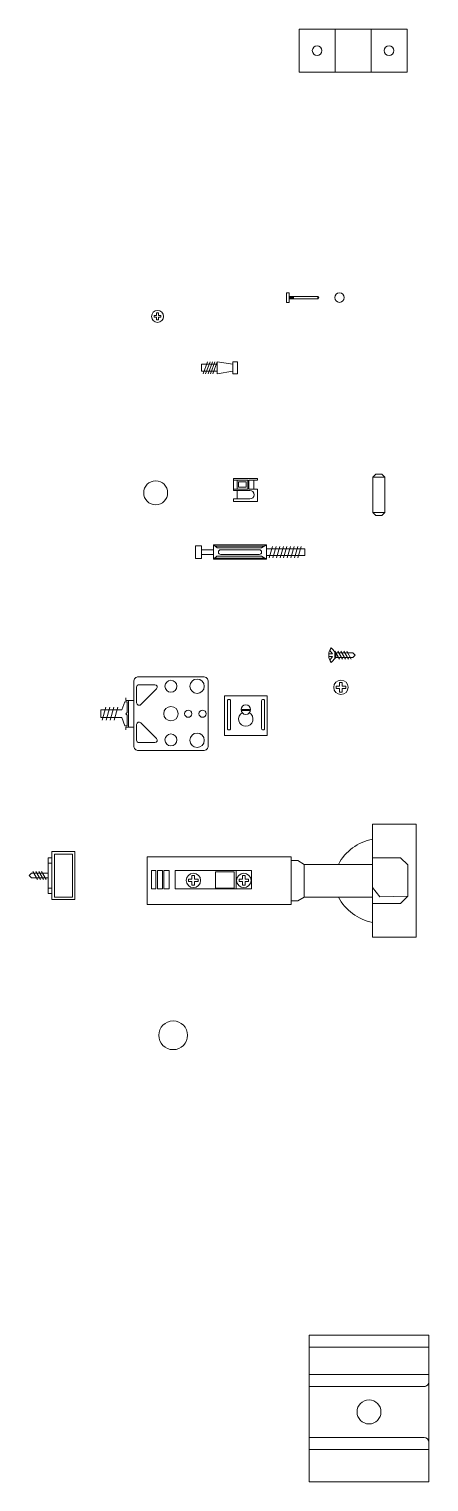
# Model space of a CAD drawing. Header units: centimetres. Extents: x -2268 to 1812, y -1681 to 1458.
# Drawn here: x -997 to -980.3, y 88.1 to 148.8 of the extents above; entities that cross this region are included whole.
import ezdxf

# ---------------------------------------------------------------- set-up
doc = ezdxf.new("R2010")
doc.units = ezdxf.units.CM
doc.layers.add('VITE_Num_Penna__7', color=7, linetype='Continuous', lineweight=18)

msp = doc.modelspace()

# ---------------------------------------------------------------- linework, layer by layer
at = {"layer": 'VITE_Num_Penna__7', "color": 7, "linetype": 'Continuous', "lineweight": 18}
for p, q in [((-984.2329, 148.7855), (-984.2329, 146.9855)), ((-982.7329, 146.9855), (-982.7329, 148.7855)), ((-986.1546, 137.6277), (-984.9546, 137.6277)), ((-986.1546, 137.5277), (-984.9546, 137.5277)), ((-986.1346, 137.6277), (-986.1346, 137.5277)), ((-986.1146, 137.6277), (-986.1146, 137.5277)), ((-986.0946, 137.6277), (-986.0946, 137.5277)), ((-986.0746, 137.6277), (-986.0746, 137.5277)), ((-986.0546, 137.6277), (-986.0546, 137.5277)), ((-986.0346, 137.6277), (-986.0346, 137.5277)), ((-986.0146, 137.6277), (-986.0146, 137.5277)), ((-985.9946, 137.6277), (-985.9946, 137.5277)), ((-985.9746, 137.6277), (-985.9746, 137.5277)), ((-984.9546, 137.6277), (-984.9046, 137.5777)), ((-984.9546, 137.6277), (-984.9546, 137.5277)), ((-984.9546, 137.5277), (-984.9046, 137.5777)), ((-991.6838, 136.8282), (-991.7846, 136.8282)), ((-991.7846, 136.8282), (-991.7846, 136.7562)), ((-991.7846, 136.7562), (-991.6838, 136.7562)), ((-991.6838, 136.8282), (-991.6838, 136.9362)), ((-991.6838, 136.9362), (-991.6406, 136.9362)), ((-991.6838, 136.6482), (-991.6838, 136.7562)), ((-991.6046, 136.6482), (-991.6838, 136.6482)), ((-991.6406, 136.9362), (-991.6046, 136.9362)), ((-991.6046, 136.9362), (-991.6046, 136.8282)), ((-991.4966, 136.8282), (-991.6046, 136.8282)), ((-991.6046, 136.7562), (-991.6046, 136.6482)), ((-991.6046, 136.7562), (-991.4966, 136.7562)), ((-991.4966, 136.7922), (-991.4966, 136.8282)), ((-991.4966, 136.7562), (-991.4966, 136.8102)), ((-989.8014, 134.7997), (-989.1514, 134.7997)), ((-989.8014, 134.7997), (-989.8014, 134.4997)), ((-989.5514, 134.8997), (-989.7334, 134.3997)), ((-989.4514, 134.8997), (-989.6334, 134.3997)), ((-989.3514, 134.8997), (-989.5334, 134.3997)), ((-989.2514, 134.8997), (-989.4334, 134.3997)), ((-989.1514, 134.8997), (-989.3334, 134.3997)), ((-989.1514, 134.8997), (-989.1514, 134.3997)), ((-989.1514, 134.8997), (-988.5014, 134.7997)), ((-988.5014, 134.7997), (-988.5014, 134.4997)), ((-989.8014, 134.4997), (-989.1514, 134.4997)), ((-988.5014, 134.4997), (-989.1514, 134.3997)), ((-988.4717, 130.0308), (-988.4717, 129.5291)), ((-988.4717, 130.0308), (-987.4717, 130.0308)), ((-988.4717, 129.9628), (-987.8696, 129.9628)), ((-988.322, 129.9628), (-988.322, 129.5835)), ((-988.2676, 129.8871), (-988.2676, 129.6592)), ((-988.2676, 129.8871), (-987.9377, 129.8871)), ((-987.9377, 129.8871), (-987.9377, 129.6592)), ((-987.8696, 129.5835), (-987.8696, 129.9628)), ((-987.8356, 129.9628), (-987.4717, 129.9628)), ((-987.8356, 129.5835), (-987.8356, 129.9628)), ((-987.6213, 129.9628), (-987.6213, 129.5835)), ((-987.4717, 130.0308), (-987.4717, 129.9628)), ((-982.6599, 130.0867), (-982.5349, 130.2117)), ((-982.1599, 130.0867), (-982.2849, 130.2117)), ((-988.4717, 129.5835), (-987.8696, 129.5835)), ((-988.4717, 129.5291), (-987.7914, 129.5291)), ((-988.4717, 129.172), (-988.4717, 129.0699)), ((-988.4717, 129.172), (-987.7914, 129.172)), ((-988.322, 129.5291), (-988.322, 129.172)), ((-988.2676, 129.6592), (-987.9377, 129.6592)), ((-987.8356, 129.5835), (-987.4717, 129.5835)), ((-987.4717, 129.5835), (-987.4717, 129.0699)), ((-988.4717, 129.0699), (-987.4717, 129.0699)), ((-982.6599, 128.6117), (-982.5349, 128.4867)), ((-982.2849, 128.4867), (-982.1599, 128.6117)), ((-990.0502, 127.2162), (-990.0502, 126.6912)), ((-990.0502, 127.2162), (-989.8002, 127.2162)), ((-989.8002, 126.6912), (-989.8002, 127.2162)), ((-989.8002, 127.0537), (-989.3002, 127.0537)), ((-989.8002, 126.8537), (-989.3002, 126.8537)), ((-989.3002, 126.6537), (-989.3002, 127.2537)), ((-989.3002, 127.2537), (-989.1585, 127.13)), ((-989.3002, 127.2537), (-987.1002, 127.2537)), ((-989.3002, 126.6537), (-989.1599, 126.7788)), ((-987.1851, 127.2023), (-989.2424, 127.2032)), ((-989.1599, 126.7788), (-987.3061, 126.7787)), ((-989.1585, 127.13), (-987.3061, 127.1291)), ((-989.1002, 126.9537), (-989.0983, 126.9537)), ((-989.0002, 127.0537), (-987.4002, 127.0537)), ((-987.4002, 126.8537), (-989.0002, 126.8537)), ((-987.3061, 127.1291), (-987.1002, 127.2537)), ((-987.3061, 126.7787), (-987.1002, 126.6537)), ((-987.3002, 127.1537), (-987.2983, 127.1537)), ((-987.3002, 126.9537), (-987.2983, 126.9537)), ((-987.1002, 126.6537), (-987.1002, 127.2537)), ((-986.8375, 127.1938), (-986.9769, 126.7136)), ((-986.6881, 127.1938), (-986.8276, 126.7136)), ((-986.5388, 127.1938), (-986.6783, 126.7136)), ((-986.3895, 127.1938), (-986.529, 126.7136)), ((-986.2402, 127.1938), (-986.3797, 126.7136)), ((-986.0909, 127.1938), (-986.2304, 126.7136)), ((-985.9416, 127.1938), (-986.0811, 126.7136)), ((-985.7923, 127.1938), (-985.9318, 126.7136)), ((-985.643, 127.1938), (-985.7825, 126.7136)), ((-985.5002, 126.8131), (-985.5002, 127.0942)), ((-990.0502, 126.6912), (-989.8002, 126.6912)), ((-989.3002, 126.6537), (-987.1002, 126.6537)), ((-989.246, 126.7021), (-987.1733, 126.698)), ((-984.4967, 122.596), (-984.3394, 122.5924)), ((-984.3394, 122.7116), (-984.496, 122.7127)), ((-984.4591, 122.8488), (-984.3394, 122.7116)), ((-984.3394, 122.5924), (-984.4574, 122.4498)), ((-984.1959, 122.7495), (-984.3998, 122.9512)), ((-984.3998, 122.3512), (-984.1959, 122.5551)), ((-984.2498, 122.5012), (-984.2498, 122.8012)), ((-984.237, 122.8207), (-984.0433, 122.4851)), ((-984.1959, 122.7495), (-984.1959, 122.5551)), ((-984.1959, 122.7495), (-983.4942, 122.7495)), ((-984.1959, 122.5551), (-983.4942, 122.5551)), ((-984.1151, 122.8207), (-983.9213, 122.4851)), ((-983.9932, 122.8207), (-983.7994, 122.4851)), ((-983.8713, 122.8207), (-983.6775, 122.4851)), ((-983.7493, 122.8207), (-983.5556, 122.4851)), ((-983.4942, 122.7495), (-983.397, 122.6523)), ((-983.4942, 122.5551), (-983.397, 122.6523)), ((-984.049, 121.3608), (-984.189, 121.3608)), ((-984.189, 121.3608), (-984.189, 121.2608)), ((-984.049, 121.3608), (-984.049, 121.5108)), ((-984.049, 121.5108), (-983.989, 121.5108)), ((-983.989, 121.5108), (-983.939, 121.5108)), ((-983.939, 121.5108), (-983.939, 121.3608)), ((-983.789, 121.3608), (-983.939, 121.3608)), ((-983.789, 121.3108), (-983.789, 121.3608)), ((-983.789, 121.2608), (-983.789, 121.3358)), ((-993.0112, 120.708), (-993.1327, 120.3649)), ((-992.9105, 120.708), (-993.0112, 120.708)), ((-992.966, 120.7635), (-992.966, 120.8746)), ((-992.966, 120.7635), (-992.6327, 120.7635)), ((-992.8549, 119.6524), (-992.8549, 120.7635)), ((-992.6327, 120.7635), (-992.6327, 119.6524)), ((-984.189, 121.2608), (-984.049, 121.2608)), ((-984.049, 121.1108), (-984.049, 121.2608)), ((-983.949, 121.1108), (-984.049, 121.1108)), ((-983.939, 121.1108), (-983.949, 121.1108)), ((-983.939, 121.2608), (-983.939, 121.1108)), ((-983.939, 121.2608), (-983.789, 121.2608)), ((-993.9995, 120.3649), (-993.9995, 120.0511)), ((-993.9551, 119.94), (-993.7994, 120.476)), ((-993.7884, 119.94), (-993.6327, 120.476)), ((-993.6218, 119.94), (-993.466, 120.476)), ((-993.4551, 119.94), (-993.2994, 120.476)), ((-992.966, 120.208), (-992.9105, 120.2635)), ((-992.9105, 120.1524), (-992.966, 120.208)), ((-993.0112, 119.708), (-993.1327, 120.0511)), ((-992.9105, 119.708), (-993.0112, 119.708)), ((-992.966, 119.6524), (-992.6327, 119.6524)), ((-992.966, 119.6524), (-992.966, 119.5413)), ((-985.7936, 114.0771), (-985.518, 113.9179)), ((-981.507, 114.194), (-981.203, 113.8973)), ((-996.9024, 113.5469), (-996.9996, 113.4497)), ((-996.9024, 113.3525), (-996.9996, 113.4497)), ((-996.2007, 113.5469), (-996.9024, 113.5469)), ((-996.6473, 113.2813), (-996.841, 113.6169)), ((-996.5253, 113.2813), (-996.7191, 113.6169)), ((-996.4034, 113.2813), (-996.5972, 113.6169)), ((-996.2815, 113.2813), (-996.4753, 113.6169)), ((-996.2007, 113.3525), (-996.2007, 113.5469)), ((-991.7047, 113.6582), (-991.7047, 112.8972)), ((-991.6393, 113.6582), (-991.6393, 112.8972)), ((-991.4346, 113.6582), (-991.4346, 112.8972)), ((-991.3791, 113.6582), (-991.3791, 112.8972)), ((-990.2025, 113.2983), (-990.2025, 113.4483)), ((-990.2025, 113.4483), (-990.1425, 113.4483)), ((-990.1425, 113.4483), (-990.0925, 113.4483)), ((-990.0925, 113.4483), (-990.0925, 113.2983)), ((-988.0991, 113.2983), (-988.0991, 113.4483)), ((-988.0991, 113.4483), (-988.0391, 113.4483)), ((-988.0391, 113.4483), (-987.9891, 113.4483)), ((-987.9891, 113.4483), (-987.9891, 113.2983)), ((-996.2007, 113.3525), (-996.9024, 113.3525)), ((-990.2025, 113.2983), (-990.3425, 113.2983)), ((-990.3425, 113.2983), (-990.3425, 113.1983)), ((-990.3425, 113.1983), (-990.2025, 113.1983)), ((-990.2025, 113.0483), (-990.2025, 113.1983)), ((-990.1025, 113.0483), (-990.2025, 113.0483)), ((-990.0925, 113.0483), (-990.1025, 113.0483)), ((-989.9425, 113.2983), (-990.0925, 113.2983)), ((-990.0925, 113.1983), (-990.0925, 113.0483)), ((-990.0925, 113.1983), (-989.9425, 113.1983)), ((-989.9425, 113.2483), (-989.9425, 113.2983)), ((-989.9425, 113.1983), (-989.9425, 113.2733)), ((-988.0991, 113.2983), (-988.2391, 113.2983)), ((-988.2391, 113.2983), (-988.2391, 113.1983)), ((-988.2391, 113.1983), (-988.0991, 113.1983)), ((-988.0991, 113.0483), (-988.0991, 113.1983)), ((-987.9991, 113.0483), (-988.0991, 113.0483)), ((-987.9891, 113.0483), (-987.9991, 113.0483)), ((-987.8391, 113.2983), (-987.9891, 113.2983)), ((-987.9891, 113.1983), (-987.9891, 113.0483)), ((-987.9891, 113.1983), (-987.8391, 113.1983)), ((-987.8391, 113.2483), (-987.8391, 113.2983)), ((-987.8391, 113.1983), (-987.8391, 113.2733)), ((-982.6703, 112.9586), (-982.3692, 112.5701)), ((-985.7936, 112.3966), (-985.518, 112.5558)), ((-982.3692, 112.5701), (-981.203, 112.5923)), ((-981.5067, 112.2797), (-981.203, 112.5923)), ((-985.3182, 93.7655), (-980.3182, 93.7655)), ((-985.3182, 90.0001), (-980.5182, 90.0001)), ((-985.3182, 89.5001), (-980.3182, 89.5001))]:
    msp.add_line(p, q, dxfattribs=at)
at = {"layer": 'VITE_Num_Penna__7', "color": 7, "linetype": 'Continuous', "lineweight": 18, "flags": 128}
for points in [[(-985.7329, 146.9855), (-981.2329, 146.9855), (-981.2329, 148.7855), (-985.7329, 148.7855)], [(-986.2546, 137.3777), (-986.1546, 137.3777), (-986.1546, 137.7777), (-986.2546, 137.7777)], [(-988.5014, 134.8997), (-988.5014, 134.3997), (-988.3014, 134.3997), (-988.3014, 134.8997)], [(-982.6599, 128.6117), (-982.1599, 128.6117), (-982.1599, 130.0867), (-982.6599, 130.0867)], [(-988.8404, 120.9516), (-987.0717, 120.9516), (-987.0717, 119.304), (-988.8404, 119.304)], [(-988.1113, 120.3899), (-987.8023, 120.3899), (-987.8023, 120.3384), (-988.1113, 120.3384)], [(-982.6703, 115.5927), (-980.8505, 115.5927), (-980.8505, 110.881), (-982.6703, 110.881)], [(-996.045, 113.9749), (-996.2007, 113.9749), (-996.2007, 114.194), (-996.045, 114.194)], [(-995.0926, 114.4497), (-996.045, 114.4497), (-996.045, 112.4497), (-995.0926, 112.4497)], [(-995.1926, 114.3497), (-995.945, 114.3497), (-995.945, 112.5497), (-995.1926, 112.5497)], [(-992.0693, 112.2377), (-986.0693, 112.2377), (-986.0693, 114.2377), (-992.0693, 114.2377)], [(-996.045, 113.9749), (-996.2007, 113.9749), (-996.2007, 112.9245), (-996.045, 112.9245)], [(-990.9079, 113.6582), (-987.7243, 113.6582), (-987.7243, 112.8972), (-990.9079, 112.8972)], [(-989.2214, 113.605), (-988.446, 113.605), (-988.4429, 112.9331), (-989.2183, 112.9331)], [(-988.3573, 113.6582), (-988.3573, 112.8972)], [(-985.518, 113.9179), (-982.6703, 113.9179), (-982.6703, 112.5558), (-985.518, 112.5558)], [(-996.045, 112.7054), (-996.2007, 112.7054), (-996.2007, 112.9245), (-996.045, 112.9245)], [(-985.3182, 88.1419), (-980.3182, 88.1419), (-980.3182, 94.2655), (-985.3182, 94.2655)]]:
    msp.add_lwpolyline(points, close=True, dxfattribs=at)
for points in [[(-982.2849, 130.2117), (-982.5349, 130.2117)], [(-982.1599, 128.6117), (-982.6599, 128.6117)], [(-982.5349, 128.4867), (-982.2849, 128.4867)], [(-985.5002, 127.0942), (-987.1002, 127.0942)], [(-987.1002, 126.8131), (-985.5002, 126.8131)], [(-992.9105, 120.2635), (-992.9105, 120.708)], [(-993.1327, 120.3649), (-993.9995, 120.3649)], [(-992.9105, 119.708), (-992.9105, 120.1524)], [(-993.9995, 120.0511), (-993.1327, 120.0511)], [(-985.7936, 112.3966), (-986.0693, 112.3966), (-986.0693, 114.0771), (-985.7936, 114.0771)], [(-981.5067, 112.2797), (-982.6703, 112.2797), (-982.6703, 114.194), (-981.507, 114.194)], [(-991.7047, 112.8972), (-991.8886, 112.8972), (-991.8886, 113.6582), (-991.7047, 113.6582)], [(-991.6393, 113.6582), (-991.4346, 113.6582)], [(-991.3791, 113.6582), (-991.1551, 113.6582), (-991.1551, 112.8972), (-991.3791, 112.8972)], [(-985.518, 113.9179), (-985.518, 112.5558)], [(-981.203, 113.8973), (-981.203, 112.5923)], [(-991.4346, 112.8972), (-991.6393, 112.8972)]]:
    msp.add_lwpolyline(points, dxfattribs=at)
for points in [[(-992.4327, 121.7478), (-989.7291, 121.7478, -0.4142136), (-989.5291, 121.5478), (-989.5291, 118.8682, -0.4142136), (-989.7291, 118.6682), (-992.4327, 118.6682, -0.4142136), (-992.6327, 118.8682), (-992.6327, 121.5478, -0.4142136)], [(-992.513, 120.6579), (-992.513, 121.3164, -0.4142136), (-992.413, 121.4164), (-991.7544, 121.4164, -0.6681786), (-991.6837, 121.2457), (-992.3423, 120.5871, -0.6681786)], [(-988.6731, 120.8003), (-988.6465, 120.8003, -0.4142136), (-988.5965, 120.7503), (-988.5965, 119.5857, -0.4142136), (-988.6465, 119.5357), (-988.6731, 119.5357, -0.4142136), (-988.7231, 119.5857), (-988.7231, 120.7503, -0.4142136)], [(-987.2478, 120.8003), (-987.2212, 120.8003, -0.4142136), (-987.1712, 120.7503), (-987.1712, 119.5857, -0.4142136), (-987.2212, 119.5357), (-987.2478, 119.5357, -0.4142136), (-987.2978, 119.5857), (-987.2978, 120.7503, -0.4142136)], [(-992.513, 119.7581), (-992.513, 119.0995, 0.4142136), (-992.413, 118.9995), (-991.7544, 118.9995, 0.6681786), (-991.6837, 119.1702), (-992.3423, 119.8288, 0.6681786)]]:
    msp.add_lwpolyline(points, format="xyb", close=True, dxfattribs=at)
msp.add_lwpolyline([(-985.3182, 92.6273), (-980.3182, 92.6273), (-980.3182, 92.3273, -0.4142136), (-980.5182, 92.1273), (-985.3182, 92.1273)], format="xyb", dxfattribs=at)
at = {"layer": 'VITE_Num_Penna__7', "color": 7, "linetype": 'Continuous', "lineweight": 18}
for centre, radius in [((-984.9829, 147.8855), 0.2), ((-981.9829, 147.8855), 0.2), ((-984.05, 137.5777), 0.2), ((-991.6406, 136.7922), 0.25), ((-991.7181, 129.4302), 0.5), ((-991.0809, 121.3547), 0.25), ((-989.9896, 121.3547), 0.3), ((-983.989, 121.3108), 0.3), ((-991.0809, 120.208), 0.3), ((-990.3591, 120.208), 0.15), ((-989.7624, 120.208), 0.15), ((-987.956, 120.3795), 0.2), ((-991.0809, 119.1132), 0.25), ((-989.9896, 119.0995), 0.3), ((-990.1425, 113.2483), 0.3), ((-988.0391, 113.2483), 0.3), ((-990.9883, 106.7862), 0.6), ((-982.8182, 91.0637), 0.5)]:
    msp.add_circle(centre, radius, dxfattribs=at)
for centre, radius, start, end in [((-987.7914, 129.3505), 0.1786, 270, 90), ((-989.0002, 126.9537), 0.1, 90, 180), ((-989.0002, 126.9537), 0.1, 180, 270), ((-987.4002, 126.9537), 0.1, 0, 90), ((-987.4002, 126.9537), 0.1, 270, 0), ((-983.9998, 122.6512), 0.5, 143.130102, 216.869898), ((-987.9572, 119.9865), 0.3001, 119.700839, 59.94654), ((-982.262, 112.9404), 2.0766, 101.338372, 151.917207), ((-982.262, 113.5333), 2.0766, 208.082793, 258.661628), ((-980.5182, 89.8001), 0.2, 0, 90)]:
    msp.add_arc(centre, radius, start, end, dxfattribs=at)

doc.saveas('drawing.dxf')
